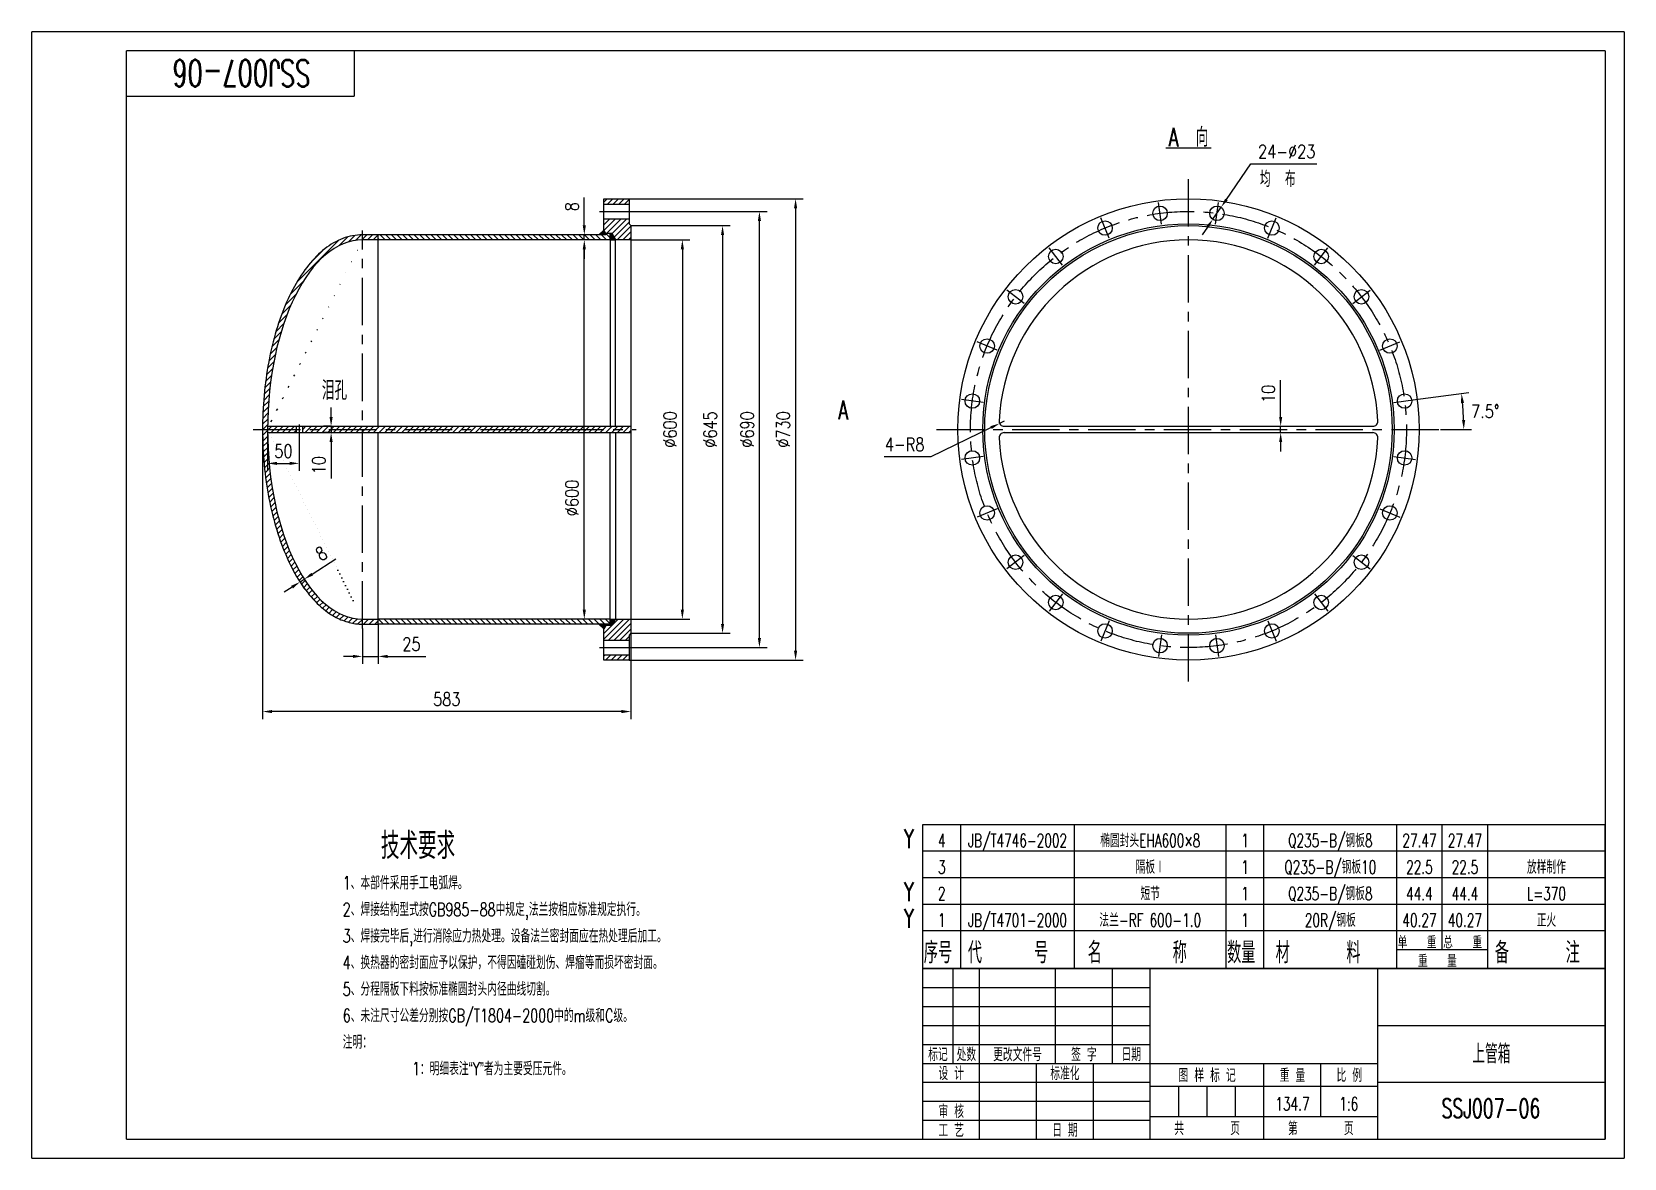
# Model space of a CAD drawing. Header units: millimetres. Extents: x -150 to 2370, y -30 to 1752.
import ezdxf
from ezdxf.enums import TextEntityAlignment as Align

# ---------------------------------------------------------------- set-up
doc = ezdxf.new("R2010")
doc.units = ezdxf.units.MM
doc.header["$LTSCALE"] = 60
doc.linetypes.add('CENTER', pattern=[2, 1.25, -0.25, 0.25, -0.25])
for name, color, linetype in [('1轮廓实线层', 7, 'Continuous'), ('2细线层', 4, 'Continuous'), ('3中心线层', 1, 'CENTER'), ('5剖面线层', 2, 'Continuous'), ('6文字层', 3, 'Continuous'), ('7标注层', 4, 'Continuous'), ('DRAWING0', 2, 'Continuous'), ('图框层', 7, 'Continuous')]:
    doc.layers.add(name, color=color, linetype=linetype)
doc.styles.add('PC_TEXTSTYLE', font='romans.shx', dxfattribs={"width": 0.8, "bigfont": 'hzfs.shx'})
doc.styles.add('TH_GBDIM', font='romans.shx', dxfattribs={"width": 0.8, "bigfont": 'gbcbig.shx'})
doc.dimstyles.new('TH_GBDIM', dxfattribs={"dimscale": 6, "dimtxt": 3.5, "dimasz": 2.5, "dimexe": 2, "dimexo": 0, "dimgap": 1.5, "dimtad": 1, "dimdec": 1, "dimzin": 0, "dimdsep": 46, "dimtxsty": 'TH_GBDIM', "dimcen": 2.5, "dimclrd": 130, "dimclre": 130, "dimclrt": 3, "dimadec": 0, "dimazin": 0, "dimtfac": 0.714286, "dimtdec": 1, "dimtmove": 0, "dimatfit": 3, "dimfxl": 0, "dimtolj": 1, "dimtzin": 0, "dimlwd": -1, "dimlwe": -1, "dimarcsym": 0})
pattern_1 = [(45, (0, 0), (-4.490128060534576, 4.490128060534577), [])]

msp = doc.modelspace()

# ---------------------------------------------------------------- texts
at = {"layer": '6文字层', "style": 'PC_TEXTSTYLE', "width": 0.6669999957084656}
for s, height, p in [('A  向', 30, (1649.008703436231, 1570.384571457842)), ('均  布', 25, (1793.727050461872, 1506.708743983025)), ('泪孔', 30, (308.9001028823404, 1169.63637957973)), ('A', 30, (1126.098732690805, 1138.824278396276)), ('Y', 30, (1230.101490948398, 460.4366189869714)), ('Y', 30, (1230.101490948397, 376.4366189869721)), ('Y', 30, (1230.101490948396, 334.4366189869725))]:
    msp.add_text(s, height=height, dxfattribs=at).set_placement(p)
at = {"layer": '6文字层', "style": 'PC_TEXTSTYLE', "width": 0.699999988079071}
msp.add_text('技术要求', height=42, dxfattribs=at).set_placement((461.1924577278733, 430.724344039898), align=Align.BOTTOM_CENTER)
for s, p in [('1、本部件采用手工电弧焊。', (342.0010027748954, 388.724344039898)), ('2、焊接结构型式按GB985-88中规定,法兰按相应标准规定执行。', (342.0010027748954, 346.724344039898)), ('3、焊接完毕后,进行消除应力热处理。设备法兰密封面应在热处理后加工。', (342.0010027748954, 304.724344039898)), ('4、换热器的密封面应予以保护，不得因磕碰划伤、焊瘤等而损坏密封面。', (342.0010027748954, 262.724344039898)), ('5、分程隔板下料按标准椭圆封头内径曲线切割。', (342.0010027748954, 220.724344039898)), ('6、未注尺寸公差分别按GB/T1804-2000中的m级和C级。', (342.0010027748954, 178.724344039898)), ('注明：', (342.0010027748954, 136.724344039898)), ('          1：明细表注“Y”者为主要受压元件。', (342.0010027748954, 94.72434403989797))]:
    msp.add_text(s, height=21, dxfattribs=at).set_placement(p, align=Align.BOTTOM_LEFT)

# ---------------------------------------------------------------- blocks, each defined once
blk = doc.blocks.new('*D4')
at = {"layer": '7标注层', "color": 130}
for p, q in [((373.1424201369073, 807.8634507546103), (373.1424201369073, 751.8582081074533)), ((398.1424201369073, 814.8634507546103), (398.1424201369073, 751.8582081074533)), ((358.1424201369073, 763.8582081074533), (343.1424201369073, 763.8582081074533)), ((373.1424201369073, 763.8582081074533), (398.1424201369073, 763.8582081074533)), ((413.1424201369073, 763.8582081074533), (473.3424201369073, 763.8582081074533))]:
    blk.add_line(p, q, dxfattribs=at)
for points in [[(358.1424201369073, 766.3582081074533), (358.1424201369073, 761.3582081074533), (373.1424201369073, 763.8582081074533)], [(413.1424201369073, 766.3582081074533), (413.1424201369073, 761.3582081074533), (398.1424201369073, 763.8582081074533)]]:
    blk.add_solid(points, dxfattribs=at)
at = {"layer": 'Defpoints', "color": 0}
for p in [(373.1424201369073, 807.8634507546103), (398.1424201369073, 814.8634507546103), (398.1424201369073, 763.8582081074533)]:
    blk.add_point(p, dxfattribs=at)
at = {"layer": '7标注层', "color": 3, "insert": (450.7424201369073, 783.3582081074533), "char_height": 21, "attachment_point": 5, "style": 'TH_GBDIM'}
blk.add_mtext('\\A1;25{}{}', dxfattribs=at)
blk = doc.blocks.new('*D5')
at = {"layer": '7标注层', "color": 130}
for p, q in [((323.6525918877128, 1142.863474983841), (323.6525918877128, 1157.863474983841)), ((323.6525918877128, 1127.863474983841), (311.6525918877128, 1127.863474983841)), ((323.6525918877128, 1117.863474983841), (311.6525918877128, 1117.863474983841)), ((323.6525918877128, 1127.863474983841), (323.6525918877128, 1117.863474983841)), ((323.6525918877128, 1102.863474983841), (323.6525918877128, 1045.063474983841))]:
    blk.add_line(p, q, dxfattribs=at)
for points in [[(321.1525918877128, 1142.863474983841), (326.1525918877128, 1142.863474983841), (323.6525918877128, 1127.863474983841)], [(321.1525918877128, 1102.863474983841), (326.1525918877128, 1102.863474983841), (323.6525918877128, 1117.863474983841)]]:
    blk.add_solid(points, dxfattribs=at)
at = {"layer": 'Defpoints', "color": 0}
for p in [(323.6525918877128, 1127.863474983841), (323.6525918877128, 1117.863474983841), (323.6525918877128, 1117.863474983841)]:
    blk.add_point(p, dxfattribs=at)
at = {"layer": '7标注层', "color": 3, "insert": (304.1525918877126, 1066.463474983841), "char_height": 21, "attachment_point": 5, "rotation": 90, "style": 'TH_GBDIM'}
blk.add_mtext('\\A1;10{}{}', dxfattribs=at)
blk = doc.blocks.new('*D6')
at = {"layer": '7标注层', "color": 130}
for p, q in [((1388.792946545256, 1135.863474983841), (1381.588546649429, 1132.385455124635)), ((1368.080296844755, 1125.864167888625), (1272.668752738064, 1079.802976117084)), ((1272.668752738064, 1079.802976117084), (1198.868752738064, 1079.802976117084))]:
    blk.add_line(p, q, dxfattribs=at)
blk.add_solid([(1366.993415638754, 1128.115542856071), (1369.167178050757, 1123.61279292118), (1381.588546649429, 1132.385455124635)], dxfattribs=at)
at = {"layer": 'Defpoints', "color": 0}
for p in [(1388.792946545256, 1135.863474983841), (1381.588546649429, 1132.385455124635)]:
    blk.add_point(p, dxfattribs=at)
at = {"layer": '7标注层', "color": 3, "insert": (1231.268752738065, 1099.302976117083), "char_height": 21, "attachment_point": 5, "style": 'TH_GBDIM'}
blk.add_mtext('\\A1;4-R8{}{}', dxfattribs=at)
blk = doc.blocks.new('*D7')
at = {"layer": '7标注层', "color": 130}
for p, q in [((765.1424743411017, 1422.863474983841), (712.3200130007976, 1422.863474983841)), ((724.3200130007975, 837.8634749838407), (724.3200130007976, 1407.863474983841)), ((765.1424743411017, 822.8634749838407), (712.3200130007975, 822.8634749838407))]:
    blk.add_line(p, q, dxfattribs=at)
for points in [[(721.8200130007976, 1407.863474983841), (726.8200130007976, 1407.863474983841), (724.3200130007976, 1422.863474983841)], [(721.8200130007975, 837.8634749838407), (726.8200130007975, 837.8634749838407), (724.3200130007975, 822.8634749838407)]]:
    blk.add_solid(points, dxfattribs=at)
at = {"layer": 'Defpoints', "color": 0}
for p in [(724.3200130007976, 1422.863474983841), (765.1424743411017, 1422.863474983841), (765.1424743411017, 822.8634749838407)]:
    blk.add_point(p, dxfattribs=at)
at = {"layer": '7标注层', "color": 3, "insert": (704.8200130007974, 1014.487770492809), "char_height": 21, "attachment_point": 5, "rotation": 90, "style": 'TH_GBDIM'}
blk.add_mtext('\\A1;%%c600{}{}', dxfattribs=at)
blk = doc.blocks.new('*D8')
at = {"layer": '7标注层', "color": 130}
for p, q in [((724.3200130007976, 1445.863474983841), (724.3200130007976, 1490.063474983841)), ((747.1424743411015, 1430.863474983841), (712.3200130007976, 1430.863474983841)), ((765.1424743411017, 1422.863474983841), (712.3200130007976, 1422.863474983841)), ((724.3200130007976, 1422.863474983841), (724.3200130007976, 1430.863474983841)), ((724.3200130007976, 1407.863474983841), (724.3200130007976, 1392.863474983841))]:
    blk.add_line(p, q, dxfattribs=at)
for points in [[(721.8200130007976, 1445.863474983841), (726.8200130007976, 1445.863474983841), (724.3200130007976, 1430.863474983841)], [(721.8200130007976, 1407.863474983841), (726.8200130007976, 1407.863474983841), (724.3200130007976, 1422.863474983841)]]:
    blk.add_solid(points, dxfattribs=at)
at = {"layer": 'Defpoints', "color": 0}
for p in [(724.3200130007976, 1430.863474983841), (747.1424743411015, 1430.863474983841), (765.1424743411017, 1422.863474983841)]:
    blk.add_point(p, dxfattribs=at)
at = {"layer": '7标注层', "color": 3, "insert": (704.8200130007974, 1475.463474983841), "char_height": 21, "attachment_point": 5, "rotation": 90, "style": 'TH_GBDIM'}
blk.add_mtext('\\A1;8{}{}', dxfattribs=at)
blk = doc.blocks.new('*D9')
at = {"layer": '7标注层', "color": 130}
for p, q in [((798.1424743411021, 1422.863474983841), (891.4906990368241, 1422.863474983841)), ((879.4906990368241, 1407.863474983841), (879.490699036824, 837.8634749838411)), ((798.1424743411017, 822.8634749838411), (891.490699036824, 822.8634749838411))]:
    blk.add_line(p, q, dxfattribs=at)
for points in [[(876.9906990368241, 1407.863474983841), (881.9906990368241, 1407.863474983841), (879.4906990368241, 1422.863474983841)], [(876.990699036824, 837.8634749838411), (881.990699036824, 837.8634749838411), (879.490699036824, 822.8634749838411)]]:
    blk.add_solid(points, dxfattribs=at)
at = {"layer": 'Defpoints', "color": 0}
for p in [(798.1424743411021, 1422.863474983841), (798.1424743411017, 822.8634749838411), (879.490699036824, 822.8634749838411)]:
    blk.add_point(p, dxfattribs=at)
at = {"layer": '7标注层', "color": 3, "insert": (859.9906990368239, 1122.863474983841), "char_height": 21, "attachment_point": 5, "rotation": 90, "style": 'TH_GBDIM'}
blk.add_mtext('\\A1;%%c600{}{}', dxfattribs=at)
blk = doc.blocks.new('*D10')
at = {"layer": '7标注层', "color": 130}
for p, q in [((798.1424743411021, 1445.363474983841), (955.139244047267, 1445.363474983841)), ((943.139244047267, 1430.363474983841), (943.1392440472669, 815.3634749838407)), ((798.1424743411017, 800.3634749838407), (955.1392440472669, 800.3634749838407))]:
    blk.add_line(p, q, dxfattribs=at)
for points in [[(940.639244047267, 1430.363474983841), (945.639244047267, 1430.363474983841), (943.139244047267, 1445.363474983841)], [(940.6392440472669, 815.3634749838407), (945.6392440472669, 815.3634749838407), (943.1392440472669, 800.3634749838407)]]:
    blk.add_solid(points, dxfattribs=at)
at = {"layer": 'Defpoints', "color": 0}
for p in [(798.1424743411021, 1445.363474983841), (798.1424743411017, 800.3634749838407), (943.1392440472669, 800.3634749838407)]:
    blk.add_point(p, dxfattribs=at)
at = {"layer": '7标注层', "color": 3, "insert": (923.6392440472667, 1122.863474983841), "char_height": 21, "attachment_point": 5, "rotation": 90, "style": 'TH_GBDIM'}
blk.add_mtext('\\A1;%%c645{}{}', dxfattribs=at)
blk = doc.blocks.new('*D11')
at = {"layer": '7标注层', "color": 130}
for p, q in [((802.6125935199884, 1467.863474983841), (1013.480058173331, 1467.863474983841)), ((1001.480058173331, 792.8634749838407), (1001.480058173331, 1452.863474983841)), ((802.6125935199884, 777.8634749838407), (1013.480058173331, 777.8634749838407))]:
    blk.add_line(p, q, dxfattribs=at)
for points in [[(998.9800581733311, 1452.863474983841), (1003.980058173331, 1452.863474983841), (1001.480058173331, 1467.863474983841)], [(998.980058173331, 792.8634749838407), (1003.980058173331, 792.8634749838407), (1001.480058173331, 777.8634749838407)]]:
    blk.add_solid(points, dxfattribs=at)
at = {"layer": 'Defpoints', "color": 0}
for p in [(802.6125935199884, 1467.863474983841), (1001.480058173331, 1467.863474983841), (802.6125935199884, 777.8634749838407)]:
    blk.add_point(p, dxfattribs=at)
at = {"layer": '7标注层', "color": 3, "insert": (981.9800581733309, 1122.863474983841), "char_height": 21, "attachment_point": 5, "rotation": 90, "style": 'TH_GBDIM'}
blk.add_mtext('\\A1;%%c690{}{}', dxfattribs=at)
blk = doc.blocks.new('*D12')
at = {"layer": '7标注层', "color": 130}
for p, q in [((795.1424743411021, 1487.863474983841), (1070.67439698655, 1487.863474983841)), ((1058.67439698655, 1472.863474983841), (1058.67439698655, 772.8634749838407)), ((795.1424743411017, 757.8634749838407), (1070.67439698655, 757.8634749838407))]:
    blk.add_line(p, q, dxfattribs=at)
for points in [[(1056.17439698655, 1472.863474983841), (1061.17439698655, 1472.863474983841), (1058.67439698655, 1487.863474983841)], [(1056.17439698655, 772.8634749838407), (1061.17439698655, 772.8634749838407), (1058.67439698655, 757.8634749838407)]]:
    blk.add_solid(points, dxfattribs=at)
at = {"layer": 'Defpoints', "color": 0}
for p in [(795.1424743411021, 1487.863474983841), (795.1424743411017, 757.8634749838407), (1058.67439698655, 757.8634749838407)]:
    blk.add_point(p, dxfattribs=at)
at = {"layer": '7标注层', "color": 3, "insert": (1039.174396986549, 1122.863474983841), "char_height": 21, "attachment_point": 5, "rotation": 90, "style": 'TH_GBDIM'}
blk.add_mtext('\\A1;%%c730{}{}', dxfattribs=at)
blk = doc.blocks.new('*D13')
at = {"layer": '7标注层', "color": 130}
for p, q in [((1740.546383354013, 1486.75015358669), (1779.367834310028, 1543.226505388687)), ((1779.367834310028, 1543.226505388687), (1883.567834310028, 1543.226505388687)), ((1719.020562655975, 1455.434996820743), (1732.049348867945, 1474.388907494869)), ((1710.523528169907, 1443.073750728922), (1702.026493683839, 1430.712504637101))]:
    blk.add_line(p, q, dxfattribs=at)
for points in [[(1738.486175672043, 1488.166326001035), (1742.606591035984, 1485.333981172346), (1732.049348867945, 1474.388907494869)], [(1708.463320487937, 1444.489923143267), (1712.583735851877, 1441.657578314577), (1719.020562655975, 1455.434996820743)]]:
    blk.add_solid(points, dxfattribs=at)
at = {"layer": 'Defpoints', "color": 0}
for p in [(1732.049348867945, 1474.388907494869), (1719.020562655975, 1455.434996820743)]:
    blk.add_point(p, dxfattribs=at)
at = {"layer": '7标注层', "color": 3, "insert": (1835.967834310028, 1562.726505388687), "char_height": 21, "attachment_point": 5, "style": 'TH_GBDIM'}
blk.add_mtext('\\A1;24-%%c23{}{}', dxfattribs=at)
blk = doc.blocks.new('*D14')
at = {"layer": '7标注层', "color": 130}
for p, q in [((2039.667271010994, 1170.148293085475), (2124.361300895316, 1181.298473650489)), ((2079.469458801895, 1122.86347498384), (2128.191333057532, 1122.86347498384))]:
    blk.add_line(p, q, dxfattribs=at)
blk.add_arc((1680.503419446066, 1122.86347498384), 435.6879136114657, 1.972694484398754, 5.527305515601811, dxfattribs=at)
for points in [[(2111.68169989279, 1164.545386641219), (2116.649424156672, 1165.112586463186), (2112.46396255883, 1179.732159343848)], [(2118.432750271193, 1137.904287756902), (2113.433491144056, 1137.8182169736), (2116.191333057532, 1122.86347498384)]]:
    blk.add_solid(points, dxfattribs=at)
at = {"layer": 'Defpoints', "color": 0}
for p in [(2005.436522229017, 1165.641729514041), (2039.667271010994, 1170.148293085475), (2114.533409008463, 1160.836178700828), (1281.537380090187, 1122.863474983841), (2079.469458801895, 1122.86347498384)]:
    blk.add_point(p, dxfattribs=at)
at = {"layer": '7标注层', "color": 3, "insert": (2150.124765883737, 1151.608703476428), "char_height": 21, "attachment_point": 5, "style": 'TH_GBDIM'}
blk.add_mtext('\\A1;7.5%%d{}{}', dxfattribs=at)
blk = doc.blocks.new('*D15')
at = {"layer": '7标注层', "color": 130}
for p, q in [((293.7313618684075, 894.0722065147401), (330.8984857565363, 917.9938473841389)), ((274.3910335694467, 881.6243133375178), (281.1180845308072, 885.9540025997858)), ((281.1180845308071, 885.954002599786), (287.6126476627707, 875.8633807297056)), ((261.7777562318464, 873.5061094225634), (249.1644788942461, 865.387905507609)), ((274.3910335694466, 881.624313337518), (280.8855967014101, 871.5336914674376))]:
    blk.add_line(p, q, dxfattribs=at)
for points in [[(292.3783278825817, 896.1744194043401), (295.0843958542332, 891.96999362514), (281.1180845308072, 885.9540025997858)], [(260.4247222460207, 875.6083223121634), (263.1307902176721, 871.4038965329635), (274.3910335694467, 881.6243133375178)]]:
    blk.add_solid(points, dxfattribs=at)
at = {"layer": 'Defpoints', "color": 0}
for p in [(281.1180845308071, 885.954002599786), (281.1180845308072, 885.9540025997858), (274.3910335694466, 881.624313337518)]:
    blk.add_point(p, dxfattribs=at)
at = {"layer": '7标注层', "color": 3, "insert": (308.0678973918313, 926.4893894457971), "char_height": 21, "attachment_point": 5, "rotation": 32.76629174095483, "style": 'TH_GBDIM'}
blk.add_mtext('\\A1;8{}{}', dxfattribs=at)
blk = doc.blocks.new('*D16')
at = {"layer": '7标注层', "color": 130}
for p, q in [((215.1424743411015, 1122.863474983841), (215.1424743411015, 664.5793145172156)), ((798.1424743411017, 800.3634749838407), (798.1424743411017, 664.5793145172156)), ((783.1424743411017, 676.5793145172156), (230.1424743411015, 676.5793145172156))]:
    blk.add_line(p, q, dxfattribs=at)
for points in [[(230.1424743411015, 679.0793145172156), (230.1424743411015, 674.0793145172156), (215.1424743411015, 676.5793145172156)], [(783.1424743411017, 679.0793145172156), (783.1424743411017, 674.0793145172156), (798.1424743411017, 676.5793145172156)]]:
    blk.add_solid(points, dxfattribs=at)
at = {"layer": 'Defpoints', "color": 0}
for p in [(215.1424743411015, 1122.863474983841), (798.1424743411017, 800.3634749838407), (215.1424743411015, 676.5793145172156)]:
    blk.add_point(p, dxfattribs=at)
at = {"layer": '7标注层', "color": 3, "insert": (506.6424743411015, 696.0793145172156), "char_height": 21, "attachment_point": 5, "style": 'TH_GBDIM'}
blk.add_mtext('\\A1;583{}{}', dxfattribs=at)
blk = doc.blocks.new('*D17')
at = {"layer": '7标注层', "color": 130}
for p, q in [((223.1424201369073, 1122.863450753948), (223.1424201369073, 1057.253171418902)), ((273.1424201369073, 1114.30093767583), (273.1424201369073, 1057.253171418902)), ((238.1424201369073, 1069.253171418902), (258.1424201369073, 1069.253171418902))]:
    blk.add_line(p, q, dxfattribs=at)
for points in [[(238.1424201369073, 1071.753171418902), (238.1424201369073, 1066.753171418902), (223.1424201369073, 1069.253171418902)], [(258.1424201369073, 1071.753171418902), (258.1424201369073, 1066.753171418902), (273.1424201369073, 1069.253171418902)]]:
    blk.add_solid(points, dxfattribs=at)
at = {"layer": 'Defpoints', "color": 0}
for p in [(223.1424201369073, 1122.863450753948), (273.1424201369073, 1114.30093767583), (273.1424201369073, 1069.253171418902)]:
    blk.add_point(p, dxfattribs=at)
at = {"layer": '7标注层', "color": 3, "insert": (248.1424201369073, 1088.753171418902), "char_height": 21, "attachment_point": 5, "style": 'TH_GBDIM'}
blk.add_mtext('\\A1;50{}{}', dxfattribs=at)
blk = doc.blocks.new('PC_MXBTITLERECORD')
at = {"layer": '1轮廓实线层'}
for p, q in [((-180, 0), (-179.9999999999999, 10)), ((-170, 0), (-169.9999999999999, 10)), ((-140, 0), (-139.9999999999998, 10)), ((-100, 0), (-99.99999999999984, 10)), ((-90, 0), (-89.99999999999984, 10)), ((-55, 0), (-54.99999999999984, 10)), ((-42.99999999999993, 5), (-42.99999999999984, 10)), ((-31, 0), (-30.99999999999984, 10)), ((0, 0), (1.624097681737385e-13, 10)), ((-54.99999999999992, 5), (-30.99999999999992, 5))]:
    blk.add_line(p, q, dxfattribs=at)
at = {"layer": 'DRAWING0'}
for p, q in [((-180, 10), (0, 10)), ((-180, 0), (0, 0))]:
    blk.add_line(p, q, dxfattribs=at)
at = {"layer": '6文字层', "style": 'PC_TEXTSTYLE', "width": 0.6669999957084656}
for s, height, p in [('单\u3000\u3000重', 3.200000047683716, (-54.73030386061502, 5.306340076263723)), ('总\u3000\u3000重', 3.200000047683716, (-42.73030386061503, 5.306340076263723)), ('序号', 5.599999904632568, (-179.7303038606151, 1.385155290849184)), ('代\u3000\u3000\u3000 号', 5.599999904632568, (-168.1096742209495, 1.385155290849184)), ('名\u3000\u3000\u3000\u3000\u3000称', 5.599999904632568, (-136.4890445812839, 1.385155290849184)), ('数量', 5.599999904632568, (-99.7303038606151, 1.385155290849184)), ('材\u3000\u3000\u3000\u3000料', 5.599999904632568, (-86.92875914929891, 1.385155290849184)), ('备\u3000\u3000\u3000\u3000注', 5.599999904632568, (-29.1096742209495, 1.385155290849184)), ('重\u3000\u3000量', 3.200000047683716, (-49.38614825815868, 0.3977290659896653))]:
    blk.add_text(s, height=height, dxfattribs=at).set_placement(p)
blk = doc.blocks.new('PC_MXB_BLOCK')
at = {"layer": '1轮廓实线层'}
for p, q in [((-180, 0), (-179.9999999999999, 6.999999999999943)), ((-170, 0), (-169.9999999999999, 6.999999999999943)), ((-140, 0), (-139.9999999999999, 6.999999999999943)), ((-100, 0), (-99.99999999999989, 6.999999999999943)), ((-90, 0), (-89.99999999999989, 6.999999999999943)), ((-55, 0), (-54.99999999999989, 6.999999999999943)), ((-43, 0), (-42.99999999999989, 6.999999999999943)), ((-31, 0), (-30.99999999999989, 6.999999999999943)), ((0, 0), (1.13686837721616e-13, 6.999999999999943))]:
    blk.add_line(p, q, dxfattribs=at)
at = {"layer": 'DRAWING0'}
for p, q in [((-179.9999999999999, 6.999999999999943), (1.13686837721616e-13, 6.999999999999943)), ((-180, 0), (0, 0))]:
    blk.add_line(p, q, dxfattribs=at)
at = {"layer": '6文字层', "style": 'PC_TEXTSTYLE', "flags": 4}
for tag, width, p, p2 in [('序号', 1.192443919716647, (-180, 1), (-170, 1)), ('代号', 3.577331759149941, (-170, 1), (-140, 1)), ('名称', 4.71137026239067, (-140, 1), (-100, 1)), ('数量', 1.182669789227166, (-100, 1), (-90, 1)), ('材料', 4.122448979591837, (-90, 1), (-55, 1)), ('单重', 1.430932703659976, (-55, 1), (-43, 1)), ('总重', 1.430932703659976, (-43, 1), (-31, 1)), ('备注', 3.621746674378254, (-31, 1), (0, 1))]:
    blk.add_attdef(tag, text='', height=3.5, dxfattribs=dict(at, width=width)).set_placement(p, p2, align=Align.FIT)
blk = doc.blocks.new('*D20')
at = {"layer": '7标注层', "color": 130}
for p, q in [((1826.358655896433, 1142.863474983841), (1826.358655896433, 1200.663474983841)), ((1804.302332047781, 1127.863474983841), (1838.358655896433, 1127.863474983841)), ((1804.302332047781, 1117.863474983841), (1838.358655896433, 1117.863474983841)), ((1826.358655896433, 1117.863474983841), (1826.358655896433, 1127.863474983841)), ((1826.358655896433, 1102.863474983841), (1826.358655896433, 1087.863474983841))]:
    blk.add_line(p, q, dxfattribs=at)
for points in [[(1823.858655896433, 1142.863474983841), (1828.858655896433, 1142.863474983841), (1826.358655896433, 1127.863474983841)], [(1823.858655896433, 1102.863474983841), (1828.858655896433, 1102.863474983841), (1826.358655896433, 1117.863474983841)]]:
    blk.add_solid(points, dxfattribs=at)
at = {"layer": 'Defpoints', "color": 0}
for p in [(1804.302332047781, 1127.863474983841), (1804.302332047781, 1117.863474983841), (1826.358655896433, 1127.863474983841)]:
    blk.add_point(p, dxfattribs=at)
at = {"layer": '7标注层', "color": 3, "insert": (1806.858655896433, 1179.263474983841), "char_height": 21, "attachment_point": 5, "rotation": 90, "style": 'TH_GBDIM'}
blk.add_mtext('\\A1;10{}{}', dxfattribs=at)
blk = doc.blocks.new('PC_TITLE_BLOCK')
at = {"layer": '1轮廓实线层'}
for p, q in [((0, 45), (-180, 45)), ((-180, 0), (-180, 45)), ((-172, 20), (-172, 45)), ((-165, 20), (-165, 45)), ((-145, 20), (-145, 45)), ((-130, 20), (-130, 45)), ((-120, 0), (-120, 45)), ((-60, 30), (0, 30)), ((-180, 20), (-60, 20)), ((-165, 0), (-165, 20)), ((-150, 0), (-150, 20)), ((-135, 0), (-135, 20)), ((-90, 0), (-90, 20)), ((-75, 6), (-75, 20)), ((-120, 14), (-60, 14)), ((-60, 15), (0, 15)), ((-120, 6), (-60, 6)), ((-180, 0), (0, 0))]:
    blk.add_line(p, q, dxfattribs=at)
at = {"layer": '1轮廓实线层', "color": 7}
for p, q in [((-60, 0), (-60, 45)), ((-180, 25), (-120, 25))]:
    blk.add_line(p, q, dxfattribs=at)
at = {"layer": '2细线层'}
for p, q in [((-180, 40), (-120, 40)), ((-180, 35), (-120, 35)), ((-180, 30), (-120, 30)), ((-180, 15), (-120, 15)), ((-112.5, 6), (-112.5, 14)), ((-105, 6), (-105, 14)), ((-97.5, 6), (-97.5, 14)), ((-180, 10), (-120, 10)), ((-180, 5), (-120, 5))]:
    blk.add_line(p, q, dxfattribs=at)
at = {"layer": '图框层'}
blk.add_line((0, 0), (0, 45), dxfattribs=at)
at = {"layer": '6文字层', "style": 'PC_TEXTSTYLE', "width": 0.667}
for s, p in [('标记', (-176, 22.5)), ('处数', (-168.5, 22.5)), (' 更改文件号 ', (-155, 22.5)), (' 签 字 ', (-137.5, 22.5)), (' 日期 ', (-125, 22.5)), (' 设 计 ', (-172.5, 17.50522836339485)), (' 标准化 ', (-142.5, 17.50522836339485)), (' 图 样 标 记 ', (-105, 17)), (' 重 量 ', (-82.5, 17)), (' 比 例 ', (-67.5, 17)), (' 审 核 ', (-172.5, 7.5)), (' 工 艺 ', (-172.5, 2.5)), (' 日 期 ', (-142.5, 2.5)), ('共       页', (-105, 3)), ('第       页', (-75, 3))]:
    blk.add_text(s, height=3.5, dxfattribs=at).set_placement(p, align=Align.MIDDLE)
at = {"layer": '6文字层', "style": 'PC_TEXTSTYLE', "flags": 8}
for tag, height, width, p, p2 in [('企业名称', 5, 1.984450496883474, (-54.28995450300226, 34.81964963428233), (-5.268132822563985, 34.81964963428233)), ('产品名称或材料标记', 7, 0.6006517459086141, (-113.4627594014073, 28.63547375024183), (-66.4216177168812, 28.63547375024183)), ('图样名称', 5, 2.004495438915637, (-54.78512411062849, 19.97762723682204), (-5.268132822563985, 19.97762723682204)), ('标准化', 3.5, 1.023147231910751, (-133.8349366986725, 15.37160537152585), (-120.7518213520118, 15.37160537152585)), ('审核', 3.5, 1.579393101339368, (-163.9885679713923, 5.367142803296005), (-150.6340956095723, 5.367142803296005)), ('重量', 3.5, 1.408247367513446, (-88.45667856221013, 7.54240132441528), (-76.54931963293802, 7.54240132441528)), ('比例', 3.5, 1.385286920468621, (-73.35399613716652, 7.54240132441528), (-61.92880797132136, 7.54240132441528)), ('图样代号', 5, 2.006536312463465, (-54.78512411062849, 5.630338965237613), (-5.515717626377068, 5.630338965237613)), ('工艺', 3.5, 1.621806633219831, (-164.2102852038182, 0.3712991406674604), (-150.8905960725722, 0.3712991406674604)), ('共几页', 3.5, 0.5571436963378933, (-108.072822881405, 0.6250792722814964), (-101.045089523638, 0.6250792722814964)), ('日期', 3.5, 1.560088081383614, (-133.8349366986725, 0.3712991406674604), (-120.7518217983565, 0.3712991406674604))]:
    blk.add_attdef(tag, text='', height=height, dxfattribs=dict(at, width=width)).set_placement(p, p2, align=Align.FIT)
at = {"layer": '6文字层', "style": 'PC_TEXTSTYLE', "width": 6.250325922355555, "flags": 8}
blk.add_attdef('设计', text='', height=3.5, rotation=359.8900377965501, dxfattribs=at).set_placement((-164.2286063118789, 15.37160537152585), (-150.3665228649759, 15.34500119361439), align=Align.FIT)
at = {"layer": '6文字层', "color": 3, "style": 'PC_TEXTSTYLE', "width": 0.5647596014929761, "flags": 8}
blk.add_attdef('第几页', text='', height=3.5, dxfattribs=at).set_placement((-78.28661459580076, 0.7531778982863315), (-71.16281526607747, 0.7531778982863315), align=Align.FIT)
at = {"layer": '6文字层', "ltscale": 10, "style": 'PC_TEXTSTYLE', "flags": 1}
blk.add_attdef('图纸张数', (-58.67899999999997, -0.492), '', height=2.5, dxfattribs=at)
blk = doc.blocks.new('PC_TYDH_BLOCK')
for p in [(59.99999999999999, 0), (0, -12)]:
    blk.add_line(p, (59.99999999999999, -12))
at = {"layer": '6文字层', "style": 'PC_TEXTSTYLE', "width": 1.625932654096355}
blk.add_attdef('图样代号', text='', height=7, rotation=180, dxfattribs=at).set_placement((58.23961856626534, -2.403184483947882), (2.346171288814418, -2.403184483947882), align=Align.FIT)

# ---------------------------------------------------------------- dimensions: what is measured, and where the dimension line sits
at = {"layer": '7标注层'}
dim = msp.add_diameter_dim_2p(p1=(1719.020562655975, 1455.434996820743), p2=(1732.049348867945, 1474.388907494869), text='24-%%c23{}{}', dimstyle='TH_GBDIM', override={"dimtoh": 1, "dimsd1": 0, "dimclrt": 3, "dimtofl": 1, "dimatfit": 0}, dxfattribs=at)
dim.commit()
dim.dimension.update_dxf_attribs({"geometry": '*D13', "text_midpoint": (1835.967834310028, 1543.226505388687), "dimtype": 163})
for base, p1, p2, text, picture, middle in [((724.3200130007976, 1430.863474983841), (765.1424743411017, 1422.863474983841), (747.1424743411015, 1430.863474983841), '8{}{}', '*D8', (704.8200130007974, 1475.463474983841)), ((1058.67439698655, 757.8634749838407), (795.1424743411021, 1487.863474983841), (795.1424743411017, 757.8634749838407), '%%c730{}{}', '*D12', (1039.174396986549, 1122.863474983841)), ((1001.480058173331, 1467.863474983841), (802.6125935199884, 777.8634749838407), (802.6125935199884, 1467.863474983841), '%%c690{}{}', '*D11', (981.9800581733309, 1122.863474983841)), ((943.1392440472669, 800.3634749838407), (798.1424743411021, 1445.363474983841), (798.1424743411017, 800.3634749838407), '%%c645{}{}', '*D10', (923.6392440472667, 1122.863474983841)), ((879.490699036824, 822.8634749838411), (798.1424743411021, 1422.863474983841), (798.1424743411017, 822.8634749838411), '%%c600{}{}', '*D9', (859.9906990368239, 1122.863474983841)), ((1826.358655896433, 1127.863474983841), (1804.302332047781, 1117.863474983841), (1804.302332047781, 1127.863474983841), '10{}{}', '*D20', (1806.858655896433, 1179.263474983841)), ((323.6525918877128, 1117.863474983841), (323.6525918877128, 1127.863474983841), (323.6525918877128, 1117.863474983841), '10{}{}', '*D5', (304.1525918877126, 1066.463474983841))]:
    dim = msp.add_linear_dim(base=base, p1=p1, p2=p2, angle=90, text=text, dimstyle='TH_GBDIM', override={"dimgap": 1.5, "dimtad": 1, "dimjust": 0, "dimse1": 0, "dimse2": 0, "dimsd1": 0, "dimsd2": 0, "dimclrt": 3, "dimtvp": 0}, dxfattribs=at)
    dim.commit()
    dim.dimension.update_dxf_attribs({"geometry": picture, "text_midpoint": middle})
dim = msp.add_linear_dim(base=(724.3200130007976, 1422.863474983841), p1=(765.1424743411017, 822.8634749838407), p2=(765.1424743411017, 1422.863474983841), angle=90, text='%%c600{}{}', dimstyle='TH_GBDIM', override={"dimgap": 1.5, "dimtad": 1, "dimjust": 0, "dimse1": 0, "dimse2": 0, "dimsd1": 0, "dimsd2": 0, "dimclrt": 3, "dimtvp": 0}, dxfattribs=at)
dim.commit()
dim.dimension.update_dxf_attribs({"geometry": '*D7', "text_midpoint": (724.3200130007974, 1014.487770492809), "dimtype": 160})
dim = msp.add_angular_dim_2l(base=(2114.533409008463, 1160.836178700828), line1=((1281.537380090187, 1122.863474983841), (2079.469458801895, 1122.863474983841)), line2=((2005.436522229017, 1165.641729514041), (2039.667271010994, 1170.148293085475)), text='7.5%%d{}{}', dimstyle='TH_GBDIM', override={"dimtad": 0, "dimtih": 1, "dimtoh": 1, "dimtmove": 1}, dxfattribs=at)
dim.commit()
dim.dimension.update_dxf_attribs({"geometry": '*D14', "text_midpoint": (2150.124765883737, 1151.608703476427), "dimtype": 162})
dim = msp.add_radius_dim(center=(1388.792946545256, 1135.863474983841), mpoint=(1381.588546649429, 1132.385455124635), text='4-R8{}{}', dimstyle='TH_GBDIM', override={"dimtoh": 1, "dimsd1": 0, "dimclrt": 3, "dimtofl": 1, "dimatfit": 0}, dxfattribs=at)
dim.commit()
dim.dimension.update_dxf_attribs({"geometry": '*D6', "text_midpoint": (1231.268752738065, 1079.802976117083), "dimtype": 164})
for base, p1, p2, text, picture, middle in [((215.1424743411015, 676.5793145172156), (798.1424743411017, 800.3634749838407), (215.1424743411015, 1122.863474983841), '583{}{}', '*D16', (506.6424743411015, 696.0793145172156)), ((273.1424201369073, 1069.253171418902), (223.1424201369073, 1122.863450753948), (273.1424201369073, 1114.30093767583), '50{}{}', '*D17', (248.1424201369073, 1088.753171418902)), ((398.1424201369073, 763.8582081074533), (373.1424201369073, 807.8634507546103), (398.1424201369073, 814.8634507546103), '25{}{}', '*D4', (450.7424201369073, 783.3582081074533))]:
    dim = msp.add_linear_dim(base=base, p1=p1, p2=p2, text=text, dimstyle='TH_GBDIM', override={"dimgap": 1.5, "dimtad": 1, "dimjust": 0, "dimse1": 0, "dimse2": 0, "dimsd1": 0, "dimsd2": 0, "dimclrt": 3, "dimtvp": 0}, dxfattribs=at)
    dim.commit()
    dim.dimension.update_dxf_attribs({"geometry": picture, "text_midpoint": middle})
dim = msp.add_aligned_dim(p1=(274.3910335694466, 881.6243133375181), p2=(281.1180845308072, 885.954002599786), distance=-1.9140331114421477e-13, text='8{}{}', dimstyle='TH_GBDIM', override={"dimgap": 1.5, "dimtad": 1, "dimjust": 0, "dimse1": 0, "dimse2": 0, "dimsd1": 0, "dimsd2": 0, "dimclrt": 3, "dimtvp": 0}, dxfattribs=at)
dim.commit()
dim.dimension.update_dxf_attribs({"geometry": '*D15', "text_midpoint": (308.0678973918313, 926.4893894457971)})

# ---------------------------------------------------------------- hatches: boundary and pattern name
at = {"layer": '5剖面线层'}
h = msp.add_hatch(dxfattribs=at)
h.set_pattern_fill('ANSI31', color=256, scale=2, style=0)
h.set_pattern_definition(pattern_1)
h.paths.add_polyline_path([(795.1424743411021, 1487.863474983841), (755.1424743411015, 1487.863474983841), (755.1424743411015, 1479.363474983841), (795.1424743411021, 1479.363474983841)])
h.paths.add_polyline_path([(798.1424743411021, 1445.363474983841), (795.1424743411021, 1448.363474983841), (795.1424743411021, 1456.363474983841), (755.1424743411015, 1456.363474983841), (755.1424743411017, 1438.059627406548), (758.1424743411017, 1432.863474983841), (768.1424743411017, 1432.863474983841), (773.9159770329984, 1422.863474983841), (798.1424743411021, 1422.86347498384)])
h.paths.add_polyline_path([(798.1424743411017, 822.8634749838411), (773.9159770329986, 822.8634749838411), (768.1424743411017, 812.8634749838407), (758.1424743411017, 812.8634749838407), (755.1424743411017, 807.6673225611339), (755.1424743411017, 789.3634749838411), (795.1424743411017, 789.3634749838407), (795.1424743411017, 797.3634749838407), (798.1424743411017, 800.3634749838407)])
h.paths.add_polyline_path([(795.1424743411017, 766.3634749838407), (755.1424743411017, 766.3634749838411), (755.1424743411017, 757.8634749838407), (795.1424743411017, 757.8634749838407)])
h = msp.add_hatch(color=256, dxfattribs=at)
h.paths.add_polyline_path([(768.1424743411017, 1432.863474983841), (765.1424743411017, 1432.863474983841), (765.1424743411017, 1430.863474983841), (765.1424743411017, 1422.863474983841), (773.9159770329984, 1422.863474983841)])
h.paths.add_polyline_path([(747.1424743411021, 1430.863474983841), (758.1424743411017, 1430.863474983841), (758.1424743411017, 1432.863474983841), (755.1424743411012, 1438.059627406548)])
h = msp.add_hatch(dxfattribs=at)
h.set_pattern_fill('ANSI31', color=256, scale=2, style=0)
h.set_pattern_definition(pattern_1)
h.paths.add_polyline_path([(398.1424201369073, 1430.86345075461), (373.1424201369077, 1430.86345075461), (373.1424201369077, 1422.86345075461), (398.1424201369073, 1422.86345075461)])
edge = h.paths.add_edge_path()
edge.add_spline(control_points=[(373.1424201369073, 1430.86345075461), (367.942177047436, 1430.86345075461), (362.7422481156423, 1430.373502257524), (352.4259417157959, 1428.42871416052), (347.3099294833833, 1426.974295541166), (337.2293083421105, 1423.139509799375), (332.264623103295, 1420.759562987443), (318.0067474658313, 1412.499779453985), (308.9862590056141, 1405.425106609687), (291.9011483699956, 1388.352143680662), (283.8335004199648, 1378.352114634052), (268.8195043516321, 1355.770803307258), (261.8732382525723, 1343.188426841868), (249.2699797357495, 1315.835803529144), (243.6135667459935, 1301.065537615317), (233.74280669158, 1269.797749009881), (229.5288959547693, 1253.300667456154), (222.6639300514835, 1219.098660210866), (220.0131349382268, 1201.394342431775), (216.3527490621004, 1165.339433158045), (215.343282125727, 1146.989510893316), (215.1514692974141, 1126.69375934894), (215.1424424675369, 1124.778616379407), (215.1424743411018, 1122.863474983841)], knot_values=[0, 0, 0, 0, 0.09398029679767028, 0.09398029679767028, 0.1879605935953406, 0.1879605935953406, 0.2819408903930108, 0.2819408903930108, 0.463363164042803, 0.463363164042803, 0.6447854376925951, 0.6447854376925951, 0.8262077113423872, 0.8262077113423872, 1.007629984992179, 1.007629984992179, 1.189052258641972, 1.189052258641972, 1.370474532291764, 1.370474532291764, 1.551896805941556, 1.551896805941556, 1.57079627047979, 1.57079627047979, 1.57079627047979, 1.57079627047979], degree=3, periodic=0)
edge.add_line((215.1424743411018, 1122.863474983841), (223.1424201369078, 1122.863474983841))
edge.add_ellipse((373.1424201369073, 1122.86345075461), major_axis=(0, -300), ratio=0.5, start_angle=269.0450214981301, end_angle=269.99999537255786, ccw=False)
edge.add_ellipse((373.1424201369073, 1122.86345075461), major_axis=(0, -300), ratio=0.5, start_angle=180, end_angle=269.0450214981301, ccw=False)
edge.add_line((373.1424201369077, 1422.86345075461), (373.1424201369077, 1430.86345075461))
edge = h.paths.add_edge_path()
edge.add_ellipse((373.1424201369073, 1122.86345075461), major_axis=(0, -300), ratio=0.5, start_angle=270.95496924569994, end_angle=360, ccw=False)
edge.add_ellipse((373.1424201369073, 1122.86345075461), major_axis=(0, -300), ratio=0.5, start_angle=269.99999537255786, end_angle=270.95496924569994, ccw=False)
edge.add_line((223.1424201369078, 1122.863474983841), (215.1424743411018, 1122.863474983841))
edge.add_spline(control_points=[(215.1424743411018, 1122.863474983841), (215.1427484325334, 1106.394534352026), (215.812900474574, 1089.925710112714), (218.6337800600854, 1055.518230282172), (220.9475192988198, 1037.63203299621), (227.1583823160709, 1002.952082615849), (231.0552774782095, 986.158955688908), (240.3201658067446, 954.1951223584497), (245.6877621656167, 939.0249069546335), (257.7471082810725, 910.7816136580977), (264.4382912530536, 897.7086531300979), (278.9778049715451, 874.0690062692088), (286.8258213773402, 863.5015035650331), (303.5078099202105, 845.2242994959502), (312.3438458548503, 837.5127206351963), (328.0765616530753, 827.0944910043222), (334.7731132446829, 823.5825045743686), (348.4520285620943, 818.2629563841497), (355.4347574636681, 816.4572578799302), (366.020627076557, 815.0928879835387), (369.5814993616045, 814.8634507546103), (373.1424201369073, 814.8634507546103)], knot_values=[1.57079627047979, 1.57079627047979, 1.57079627047979, 1.57079627047979, 1.733319079591348, 1.733319079591348, 1.91474135324114, 1.91474135324114, 2.096163626890932, 2.096163626890932, 2.277585900540724, 2.277585900540724, 2.459008174190517, 2.459008174190517, 2.640430447840309, 2.640430447840309, 2.821852721490101, 2.821852721490101, 2.949545692582392, 2.949545692582392, 3.077238663674683, 3.077238663674683, 3.141592653589793, 3.141592653589793, 3.141592653589793, 3.141592653589793], degree=3, periodic=0)
edge.add_line((373.1424201369073, 814.8634507546103), (373.1424201369073, 822.8634507546103))
h.paths.add_polyline_path([(398.1424201369073, 822.8634507546102), (373.1424201369073, 822.8634507546103), (373.1424201369073, 814.8634507546102), (398.1424201369073, 814.8634507546103)])
h = msp.add_hatch(dxfattribs=at)
h.set_pattern_fill('ANSI31', color=256, scale=2, angle=90, style=0)
h.set_pattern_definition([(135, (0, 0), (-4.490128060534577, -4.490128060534576), [])])
h.paths.add_polyline_path([(765.1424743411017, 1430.863474983841), (765.1424743411017, 1432.863474983841), (758.1424743411017, 1432.863474983841), (758.1424743411017, 1430.863474983841), (398.1424201369073, 1430.863474983841), (398.1424201369073, 1422.863474983841), (765.1424743411017, 1422.863474983841)])
h.paths.add_polyline_path([(765.1424743411017, 822.8634749838407), (398.1424201369073, 822.8634749838407), (398.1424201369073, 814.8634749838407), (765.1424743411017, 814.8634749838407)])
h = msp.add_hatch(dxfattribs=at)
h.set_pattern_fill('ANSI31', color=256, scale=2, style=0)
h.set_pattern_definition(pattern_1)
h.paths.add_polyline_path([(798.1424743411019, 1127.863474983841), (373.1424201369075, 1127.863474983841), (373.1424201369075, 1122.863474983841), (798.1424743411019, 1122.863474983841)])
h.paths.add_polyline_path([(798.1424743411019, 1122.863474983841), (373.1424201369075, 1122.863474983841), (373.1424201369075, 1117.863474983841), (798.1424743411019, 1117.863474983841)])
h.paths.add_polyline_path([(373.1424201369075, 1122.863474983841), (278.1424201369073, 1122.863474983841), (278.1424201369073, 1117.863474983841), (373.1424201369075, 1117.863474983841)])
h.paths.add_polyline_path([(373.1424201369075, 1127.863474983841), (278.1424201369073, 1127.863474983841), (278.1424201369073, 1122.863474983841), (373.1424201369075, 1122.863474983841)])
edge = h.paths.add_edge_path()
edge.add_line((268.1424201369073, 1122.863474983841), (223.1424201369078, 1122.863474983841))
edge.add_ellipse((373.1424201369073, 1122.86345075461), major_axis=(0, -300), ratio=0.5, start_angle=269.9999953725579, end_angle=270.9549692456999)
edge.add_line((223.163254715263, 1117.863474983841), (268.1424201369073, 1117.863474983841))
edge.add_line((268.1424201369073, 1117.863474983841), (268.1424201369073, 1122.863474983841))
edge = h.paths.add_edge_path()
edge.add_line((268.1424201369073, 1127.863474983841), (223.1632551191396, 1127.863474983841))
edge.add_ellipse((373.1424201369073, 1122.86345075461), major_axis=(0, -300), ratio=0.5, start_angle=269.0450214981301, end_angle=269.9999953725579)
edge.add_line((223.1424201369078, 1122.863474983841), (268.1424201369073, 1122.86347498384))
edge.add_line((268.1424201369073, 1122.86347498384), (268.1424201369073, 1127.863474983841))
h = msp.add_hatch(color=256, dxfattribs=at)
h.paths.add_polyline_path([(747.1424743411012, 814.8634749838407), (755.1424743411017, 807.6673225611339), (758.1424743411017, 812.8634749838407), (758.1424743411012, 814.8634749838407)])
h.paths.add_polyline_path([(773.9159770329984, 822.8634749838411), (765.1424743411021, 822.8634749838407), (765.1424743411017, 814.8634749838407), (765.1424743411017, 812.8634749838407), (768.1424743411017, 812.8634749838407)])

# ---------------------------------------------------------------- linework, layer by layer
for p, q in [((755.1424743411017, 1487.863474983841), (795.1424743411021, 1487.863474983841)), ((755.1424743411017, 1438.059627406548), (755.1424743411017, 1487.863474983841)), ((795.1424743411021, 1487.863474983841), (795.1424743411021, 1448.363474983841)), ((755.1424743411017, 1479.363474983841), (795.1424743411021, 1479.363474983841)), ((747.1424743411017, 1430.863474983841), (755.1424743411017, 1438.059627406548)), ((755.1424743411017, 1456.363474983841), (795.1424743411021, 1456.363474983841)), ((758.1424743411017, 1432.863474983841), (755.1424743411017, 1438.059627406548)), ((798.1424743411021, 1445.363474983841), (795.1424743411021, 1448.363474983841)), ((798.1424743411021, 1445.363474983841), (798.1424743411017, 800.3634749838407)), ((398.1424201369073, 1430.86345075461), (373.1424201369073, 1430.86345075461)), ((398.1424201369073, 1422.86345075461), (373.1424201369073, 1422.86345075461)), ((758.1424743411017, 1430.863474983841), (398.1424201369077, 1430.863474983841)), ((398.1424201369073, 1127.863474983841), (398.1424201369073, 1430.86345075461)), ((765.142474341102, 1422.863474983841), (398.1424201369077, 1422.863474983841)), ((765.1424743411021, 1422.863474983841), (755.1424743411017, 1422.863474983841)), ((768.1424743411017, 1432.863474983841), (758.1424743411017, 1432.863474983841)), ((758.1424743411017, 1432.863474983841), (758.1424743411017, 1430.863474983841)), ((765.1424743411017, 1430.863474983841), (765.1424743411017, 1432.863474983841)), ((765.1424743411021, 1422.863474983841), (765.1424743411021, 1430.863474983841)), ((765.1424743411017, 1430.863474983841), (765.1424743411017, 1127.863474983841)), ((765.1424743411017, 1422.863474983841), (773.9159770329984, 1422.863474983841)), ((768.1424743411017, 1432.863474983841), (773.9159770329984, 1422.863474983841)), ((798.1424743411021, 1422.863474983841), (773.9159770329984, 1422.863474983841)), ((773.915977032998, 1127.86347498384), (773.9159770329984, 1422.863474983841)), ((223.1632547152631, 1117.863474983841), (798.1424743411017, 1117.863474983841)), ((223.1632551191396, 1127.863474983841), (798.1424743411017, 1127.863474983841)), ((268.1424201369073, 1127.863474983841), (268.1424201369073, 1117.863474983841)), ((278.1424201369073, 1127.863474983841), (278.1424201369073, 1117.863474983841)), ((398.1424201369073, 814.8634507546103), (398.1424201369073, 1117.863474983841)), ((765.1424743411017, 814.8634749838407), (765.1424743411017, 1117.863474983841)), ((773.915977032998, 1117.863474983841), (773.9159770329984, 822.8634749838407)), ((1388.792946545255, 1127.863474983841), (1680.503419446041, 1127.863474983841)), ((1388.792946545255, 1117.863474983841), (1972.213892346826, 1117.863474983841)), ((1680.503419446041, 1127.863474983841), (1972.213892346826, 1127.863474983841)), ((373.1424201369073, 822.8634507546103), (398.1424201369073, 822.8634507546103)), ((373.1424201369073, 814.8634507546103), (398.1424201369073, 814.8634507546103)), ((765.1424743411017, 822.8634749838407), (398.1424201369073, 822.8634749838407)), ((765.1424743411017, 814.8634749838407), (398.1424201369073, 814.8634749838407)), ((747.1424743411017, 814.8634749838407), (755.1424743411017, 807.6673225611339)), ((758.1424743411017, 812.8634749838407), (755.1424743411017, 807.6673225611339)), ((755.1424743411017, 757.8634749838407), (755.1424743411017, 807.6673225611339)), ((758.1424743411018, 812.8634749838407), (758.1424743411017, 814.8634749838407)), ((768.1424743411017, 812.8634749838407), (758.1424743411021, 812.8634749838407)), ((765.1424743411017, 822.8634749838407), (773.9159770329984, 822.8634749838411)), ((765.1424743411017, 814.8634749838407), (765.1424743411017, 812.8634749838407)), ((768.1424743411017, 812.8634749838407), (773.9159770329984, 822.8634749838407)), ((773.9159770329984, 822.8634749838411), (798.1424743411017, 822.8634749838411)), ((755.1424743411017, 789.3634749838411), (795.1424743411017, 789.3634749838407)), ((798.1424743411017, 800.3634749838407), (795.1424743411017, 797.3634749838407)), ((795.1424743411017, 797.3634749838407), (795.1424743411017, 757.8634749838407)), ((755.1424743411017, 766.3634749838411), (795.1424743411017, 766.3634749838407)), ((795.1424743411017, 757.8634749838407), (755.1424743411017, 757.8634749838407))]:
    msp.add_line(p, q)
msp.add_lwpolyline([(1153.421714834332, 1122.863474983841, 0, 0, 0), (1123.476873402915, 1122.863474983841, 12, 0, 0), (1091.893029047589, 1122.863474983841, 0, 0, 0)], format="xyseb")
for centre, radius in [((1680.503419446041, 1122.863474983841), 364.9999999999997), ((1635.471883130123, 1464.911952157805), 11.5), ((1725.534955761959, 1464.911952157805), 11.5), ((1680.503419446041, 1122.863474983841), 325.5000000000003), ((1680.503419446041, 1122.863474983841), 322.5), ((1548.477635280085, 1441.601913700234), 11.5), ((1812.529203611997, 1441.601913700234), 11.5), ((1470.480726438032, 1396.570377384317), 11.5), ((1890.52611245405, 1396.570377384317), 11.5), ((1406.796517045565, 1332.886167991849), 11.5), ((1954.210321846517, 1332.886167991849), 11.5), ((1361.764980729647, 1254.889259149797), 11.5), ((1999.241858162435, 1254.889259149797), 11.5), ((1338.454942272076, 1167.895011299758), 11.5), ((2022.551896620006, 1167.895011299758), 11.5), ((1338.454942272076, 1077.831938667923), 11.5), ((2022.551896620006, 1077.831938667923), 11.5), ((1361.764980729647, 990.8376908178847), 11.5), ((1999.241858162435, 990.8376908178847), 11.5), ((1406.796517045565, 912.8407819758321), 11.5), ((1954.210321846517, 912.8407819758321), 11.5), ((1470.480726438032, 849.1565725833642), 11.5), ((1890.52611245405, 849.1565725833647), 11.5), ((1548.477635280085, 804.1250362674467), 11.5), ((1812.529203611997, 804.1250362674467), 11.5), ((1635.471883130123, 780.814997809876), 11.5), ((1725.534955761959, 780.814997809876), 11.5)]:
    msp.add_circle(centre, radius)
for centre, radius, start, end in [((1680.503419446041, 1122.863474983841), 300, 90, 177.4483170876616), ((1680.503419446041, 1122.863474983841), 300, 2.551682912338365, 90), ((1388.792946545255, 1135.863474983841), 8, 177.4483170876613, 270), ((1972.213892346826, 1135.863474983841), 8, 270, 2.551682912337086), ((1388.792946545255, 1109.863474983841), 8, 90, 182.5516829123387), ((1680.503419446041, 1122.863474983841), 300, 182.5516829123384, 357.4483170876617), ((1972.213892346826, 1109.863474983841), 8, 357.4483170876596, 90)]:
    msp.add_arc(centre, radius, start, end)
msp.add_ellipse((373.1424201369073, 1122.86345075461), major_axis=(0, -300), ratio=0.5, start_param=3.141592653589793, end_param=6.283185307179586)
msp.add_open_spline([(373.1424201369073, 1430.86345075461), (367.942177047436, 1430.86345075461), (362.7422481156423, 1430.373502257524), (352.4259417157959, 1428.42871416052), (347.3099294833833, 1426.974295541166), (337.2293083421105, 1423.139509799375), (332.264623103295, 1420.759562987443), (318.0067474658313, 1412.499779453985), (308.9862590056141, 1405.425106609687), (291.9011483699956, 1388.352143680662), (283.8335004199648, 1378.352114634052), (268.8195043516321, 1355.770803307258), (261.8732382525723, 1343.188426841868), (249.2699797357495, 1315.835803529144), (243.6135667459935, 1301.065537615317), (233.74280669158, 1269.797749009881), (229.5288959547693, 1253.300667456154), (222.6639300514835, 1219.098660210866), (220.0131349382268, 1201.394342431775), (216.3527490621004, 1165.339433158045), (215.343282125727, 1146.989510893316), (214.9958498426158, 1110.227635483111), (215.6578957474676, 1091.816369341469), (218.6337800600854, 1055.518230282172), (220.9475192988198, 1037.63203299621), (227.1583823160709, 1002.952082615849), (231.0552774782095, 986.158955688908), (240.3201658067446, 954.1951223584497), (245.6877621656167, 939.0249069546335), (257.7471082810725, 910.7816136580977), (264.4382912530536, 897.7086531300979), (278.9778049715451, 874.0690062692088), (286.8258213773402, 863.5015035650331), (303.5078099202105, 845.2242994959502), (312.3438458548503, 837.5127206351963), (328.0765616530753, 827.0944910043222), (334.7731132446829, 823.5825045743686), (348.4520285620943, 818.2629563841497), (355.4347574636681, 816.4572578799302), (366.020627076557, 815.0928879835387), (369.5814993616045, 814.8634507546103), (373.1424201369073, 814.8634507546103)], degree=3, knots=[0, 0, 0, 0, 0.09398029679767028, 0.09398029679767028, 0.1879605935953406, 0.1879605935953406, 0.2819408903930108, 0.2819408903930108, 0.463363164042803, 0.463363164042803, 0.6447854376925951, 0.6447854376925951, 0.8262077113423872, 0.8262077113423872, 1.007629984992179, 1.007629984992179, 1.189052258641972, 1.189052258641972, 1.370474532291764, 1.370474532291764, 1.551896805941556, 1.551896805941556, 1.733319079591348, 1.733319079591348, 1.91474135324114, 1.91474135324114, 2.096163626890932, 2.096163626890932, 2.277585900540724, 2.277585900540724, 2.459008174190517, 2.459008174190517, 2.640430447840309, 2.640430447840309, 2.821852721490101, 2.821852721490101, 2.949545692582392, 2.949545692582392, 3.077238663674683, 3.077238663674683, 3.141592653589793, 3.141592653589793, 3.141592653589793, 3.141592653589793])
at = {"layer": '1轮廓实线层'}
for p, q in [((0, 0), (0, 1722)), ((2340, 1722), (0, 1722)), ((2340, 1722), (2340, 0)), ((0, 0), (2340, 0))]:
    msp.add_line(p, q, dxfattribs=at)
at = {"layer": '2细线层'}
for p, q in [((-150, -30), (-150, 1752)), ((2370, 1752), (-150, 1752)), ((2370, 1752), (2370, -30)), ((1644.747046015208, 1568.590493855208), (1716.259792876874, 1568.590493855208)), ((-150, -30), (2370, -30))]:
    msp.add_line(p, q, dxfattribs=at)
at = {"layer": '3中心线层'}
for p, q in [((1680.503419446041, 723.8974356279863), (1680.503419446041, 1521.829514339695)), ((748.5204388228244, 1467.863474983841), (802.6125935199884, 1467.863474983841)), ((1637.72516491584, 1447.796577766816), (1633.218601344406, 1482.027326548794)), ((1723.281673976242, 1447.796577766817), (1727.788237547676, 1482.027326548794)), ((373.1424201369073, 807.8634507546103), (373.1424201369077, 1437.86345075461)), ((1555.083923207264, 1425.652923789498), (1541.871347352906, 1457.550903610971)), ((1805.922915684819, 1425.652923789498), (1819.135491539176, 1457.550903610971)), ((1480.989812901842, 1382.874669259297), (1459.971639974222, 1410.266085509336)), ((1880.01702599024, 1382.874669259297), (1901.03519891786, 1410.266085509336)), ((1420.492225170584, 1322.377081528039), (1393.100808920545, 1343.395254455659)), ((1940.514613721498, 1322.377081528039), (1967.906029971537, 1343.395254455659)), ((1377.713970640383, 1248.282971222618), (1345.815990818911, 1261.495547076975)), ((1983.292868251699, 1248.282971222618), (2015.190848073171, 1261.495547076975)), ((1355.570316663065, 1165.641729514041), (1321.339567881088, 1170.148293085475)), ((2005.436522229017, 1165.641729514041), (2039.667271010994, 1170.148293085475)), ((200.1203394925137, 1122.863474983841), (806.5465284755523, 1122.863474983841)), ((273.1424201369073, 1130.564661430522), (273.1424201369073, 1114.30093767583)), ((1281.537380090187, 1122.863474983841), (2079.469458801895, 1122.863474983841)), ((1355.570316663065, 1080.08522045364), (1321.339567881088, 1075.578656882206)), ((2005.436522229017, 1080.08522045364), (2039.667271010994, 1075.578656882206)), ((1377.713970640383, 997.443978745063), (1345.815990818911, 984.2314028907059)), ((1983.292868251699, 997.4439787450634), (2015.190848073171, 984.2314028907061)), ((1420.492225170584, 923.3498684396419), (1393.100808920545, 902.3316955120218)), ((1940.514613721498, 923.3498684396421), (1967.906029971537, 902.3316955120223)), ((1480.989812901842, 862.8522807083835), (1459.971639974222, 835.4608644583451)), ((1880.01702599024, 862.8522807083838), (1901.03519891786, 835.4608644583453)), ((1555.083923207264, 820.0740261781829), (1541.871347352906, 788.1760463567103)), ((1805.922915684819, 820.0740261781829), (1819.135491539176, 788.1760463567106)), ((1637.72516491584, 797.9303722008646), (1633.218601344406, 763.6996234188874)), ((1723.281673976242, 797.9303722008646), (1727.788237547676, 763.6996234188874)), ((748.520438822824, 777.8634749838411), (802.6125935199884, 777.8634749838407))]:
    msp.add_line(p, q, dxfattribs=at)
msp.add_circle((1680.503419446041, 1122.863474983841), 345, dxfattribs=at)

# ---------------------------------------------------------------- block references
at = {"layer": '图框层'}
ref = msp.add_blockref('PC_TYDH_BLOCK', (0, 1722), dxfattribs=dict(at, xscale=6, yscale=6, zscale=6))
ref.add_attrib('图样代号', 'SSJ007-06', dxfattribs={"layer": '6文字层', "height": 42, "rotation": 180, "style": 'PC_TEXTSTYLE', "width": 0.667}).set_placement((181.7573695652393, 1707.580893096313), align=Align.CENTER)
ref = msp.add_blockref('PC_MXB_BLOCK', (2340.000000000004, 455.999999999999), dxfattribs=dict(at, xscale=6, yscale=6, zscale=6))
ref.add_attrib('材料', 'Q235-B/钢板8', dxfattribs={"layer": '6文字层', "height": 21, "style": 'PC_TEXTSTYLE', "width": 0.667}).set_placement((1905.000000000004, 461.999999999999), align=Align.CENTER)
ref.add_attrib('代号', 'JB/T4746-2002', dxfattribs={"layer": '6文字层', "height": 21, "style": 'PC_TEXTSTYLE', "width": 0.667}).set_placement((1410.000000000004, 461.999999999999), align=Align.CENTER)
ref.add_attrib('序号', '4', dxfattribs={"layer": '6文字层', "height": 21, "style": 'PC_TEXTSTYLE', "width": 0.667}).set_placement((1290.000000000004, 461.999999999999), align=Align.CENTER)
ref.add_attrib('名称', '椭圆封头EHA600×8', dxfattribs={"layer": '6文字层', "height": 21, "style": 'PC_TEXTSTYLE', "width": 0.667}).set_placement((1620.000000000004, 461.999999999999), align=Align.CENTER)
ref.add_attrib('数量', '1', dxfattribs={"layer": '6文字层', "height": 21, "style": 'PC_TEXTSTYLE', "width": 0.667}).set_placement((1770.000000000004, 461.999999999999), align=Align.CENTER)
ref.add_attrib('单重', '27.47', dxfattribs={"layer": '6文字层', "height": 21, "style": 'PC_TEXTSTYLE', "width": 0.667}).set_placement((2046.000000000004, 461.999999999999), align=Align.CENTER)
ref.add_attrib('总重', '27.47', dxfattribs={"layer": '6文字层', "height": 21, "style": 'PC_TEXTSTYLE', "width": 0.667}).set_placement((2118.000000000004, 461.999999999999), align=Align.CENTER)
ref = msp.add_blockref('PC_MXB_BLOCK', (2340.000000000003, 413.9999999999993), dxfattribs=dict(at, xscale=6, yscale=6, zscale=6))
ref.add_attrib('材料', 'Q235-B/钢板10', dxfattribs={"layer": '6文字层', "height": 21, "style": 'PC_TEXTSTYLE', "width": 0.667}).set_placement((1905.000000000003, 419.9999999999993), align=Align.CENTER)
ref.add_attrib('序号', '3', dxfattribs={"layer": '6文字层', "height": 21, "style": 'PC_TEXTSTYLE', "width": 0.667}).set_placement((1290.000000000003, 419.9999999999993), align=Align.CENTER)
ref.add_attrib('名称', '隔板Ⅰ', dxfattribs={"layer": '6文字层', "height": 21, "style": 'PC_TEXTSTYLE', "width": 0.667}).set_placement((1620.000000000003, 419.9999999999993), align=Align.CENTER)
ref.add_attrib('数量', '1', dxfattribs={"layer": '6文字层', "height": 21, "style": 'PC_TEXTSTYLE', "width": 0.667}).set_placement((1770.000000000003, 419.9999999999993), align=Align.CENTER)
ref.add_attrib('备注', '放样制作', dxfattribs={"layer": '6文字层', "height": 21, "style": 'PC_TEXTSTYLE', "width": 0.667}).set_placement((2247.000000000003, 419.9999999999993), align=Align.CENTER)
ref.add_attrib('单重', '22.5', dxfattribs={"layer": '6文字层', "height": 21, "style": 'PC_TEXTSTYLE', "width": 0.667}).set_placement((2046.000000000003, 419.9999999999993), align=Align.CENTER)
ref.add_attrib('总重', '22.5', dxfattribs={"layer": '6文字层', "height": 21, "style": 'PC_TEXTSTYLE', "width": 0.667}).set_placement((2118.000000000003, 419.9999999999993), align=Align.CENTER)
ref = msp.add_blockref('PC_MXB_BLOCK', (2340.000000000002, 371.9999999999997), dxfattribs=dict(at, xscale=6, yscale=6, zscale=6))
ref.add_attrib('材料', 'Q235-B/钢板8', dxfattribs={"layer": '6文字层', "height": 21, "style": 'PC_TEXTSTYLE', "width": 0.667}).set_placement((1905.000000000002, 377.9999999999997), align=Align.CENTER)
ref.add_attrib('序号', '2', dxfattribs={"layer": '6文字层', "height": 21, "style": 'PC_TEXTSTYLE', "width": 0.667}).set_placement((1290.000000000002, 377.9999999999997), align=Align.CENTER)
ref.add_attrib('名称', '短节', dxfattribs={"layer": '6文字层', "height": 21, "style": 'PC_TEXTSTYLE', "width": 0.667}).set_placement((1620.000000000002, 377.9999999999997), align=Align.CENTER)
ref.add_attrib('数量', '1', dxfattribs={"layer": '6文字层', "height": 21, "style": 'PC_TEXTSTYLE', "width": 0.667}).set_placement((1770.000000000002, 377.9999999999997), align=Align.CENTER)
ref.add_attrib('备注', 'L=370', dxfattribs={"layer": '6文字层', "height": 21, "style": 'PC_TEXTSTYLE', "width": 0.667}).set_placement((2247.000000000002, 377.9999999999997), align=Align.CENTER)
ref.add_attrib('单重', '44.4', dxfattribs={"layer": '6文字层', "height": 21, "style": 'PC_TEXTSTYLE', "width": 0.667}).set_placement((2046.000000000002, 377.9999999999997), align=Align.CENTER)
ref.add_attrib('总重', '44.4', dxfattribs={"layer": '6文字层', "height": 21, "style": 'PC_TEXTSTYLE', "width": 0.667}).set_placement((2118.000000000002, 377.9999999999997), align=Align.CENTER)
ref = msp.add_blockref('PC_MXB_BLOCK', (2340.000000000001, 330), dxfattribs=dict(at, xscale=6, yscale=6, zscale=6))
ref.add_attrib('材料', '20R/钢板', dxfattribs={"layer": '6文字层', "height": 21, "style": 'PC_TEXTSTYLE', "width": 0.667}).set_placement((1905.000000000001, 336), align=Align.CENTER)
ref.add_attrib('代号', 'JB/T4701-2000', dxfattribs={"layer": '6文字层', "height": 21, "style": 'PC_TEXTSTYLE', "width": 0.667}).set_placement((1410.000000000001, 336), align=Align.CENTER)
ref.add_attrib('序号', '1', dxfattribs={"layer": '6文字层', "height": 21, "style": 'PC_TEXTSTYLE', "width": 0.667}).set_placement((1290.000000000001, 336), align=Align.CENTER)
ref.add_attrib('名称', '法兰-RF 600-1.0', dxfattribs={"layer": '6文字层', "height": 21, "style": 'PC_TEXTSTYLE', "width": 0.667}).set_placement((1620.000000000001, 336), align=Align.CENTER)
ref.add_attrib('数量', '1', dxfattribs={"layer": '6文字层', "height": 21, "style": 'PC_TEXTSTYLE', "width": 0.667}).set_placement((1770.000000000001, 336), align=Align.CENTER)
ref.add_attrib('备注', '正火', dxfattribs={"layer": '6文字层', "height": 21, "style": 'PC_TEXTSTYLE', "width": 0.667}).set_placement((2247.000000000001, 336), align=Align.CENTER)
ref.add_attrib('单重', '40.27', dxfattribs={"layer": '6文字层', "height": 21, "style": 'PC_TEXTSTYLE', "width": 0.667}).set_placement((2046.000000000001, 336), align=Align.CENTER)
ref.add_attrib('总重', '40.27', dxfattribs={"layer": '6文字层', "height": 21, "style": 'PC_TEXTSTYLE', "width": 0.667}).set_placement((2118.000000000001, 336), align=Align.CENTER)
at = {"layer": '图框层', "xscale": 6, "yscale": 6, "zscale": 6}
msp.add_blockref('PC_MXBTITLERECORD', (2340, 270), dxfattribs=at)
at = {"layer": '图框层'}
ref = msp.add_blockref('PC_TITLE_BLOCK', (2340, 0), dxfattribs=dict(at, xscale=6, yscale=6, zscale=6))
ref.add_attrib('重量', '134.7', dxfattribs={"layer": '6文字层', "height": 21, "style": 'PC_TEXTSTYLE', "width": 0.667}).set_placement((1844.982005414555, 45.25440794649168), align=Align.CENTER)
ref.add_attrib('图样代号', 'SSJ007-06', dxfattribs={"layer": '6文字层', "height": 30, "style": 'PC_TEXTSTYLE', "width": 0.667}).set_placement((2159.097474788983, 33.78203379142568), align=Align.CENTER)
ref.add_attrib('图样名称', '上管箱', dxfattribs={"layer": '6文字层', "height": 30, "style": 'PC_TEXTSTYLE', "width": 0.667}).set_placement((2159.840229200423, 119.8657634209323), align=Align.CENTER)
ref.add_attrib('比例', '1:6', dxfattribs={"layer": '6文字层', "height": 21, "style": 'PC_TEXTSTYLE', "width": 0.667}).set_placement((1934.151587674536, 45.25440794649168), align=Align.CENTER)

msp.set_redraw_order([(e.dxf.handle, doc.entitydb.next_handle()) for e in msp.query("TEXT MTEXT ATTDEF DIMENSION ARC_DIMENSION")])  # texts and dimensions are drawn at this point

doc.saveas('drawing.dxf')
